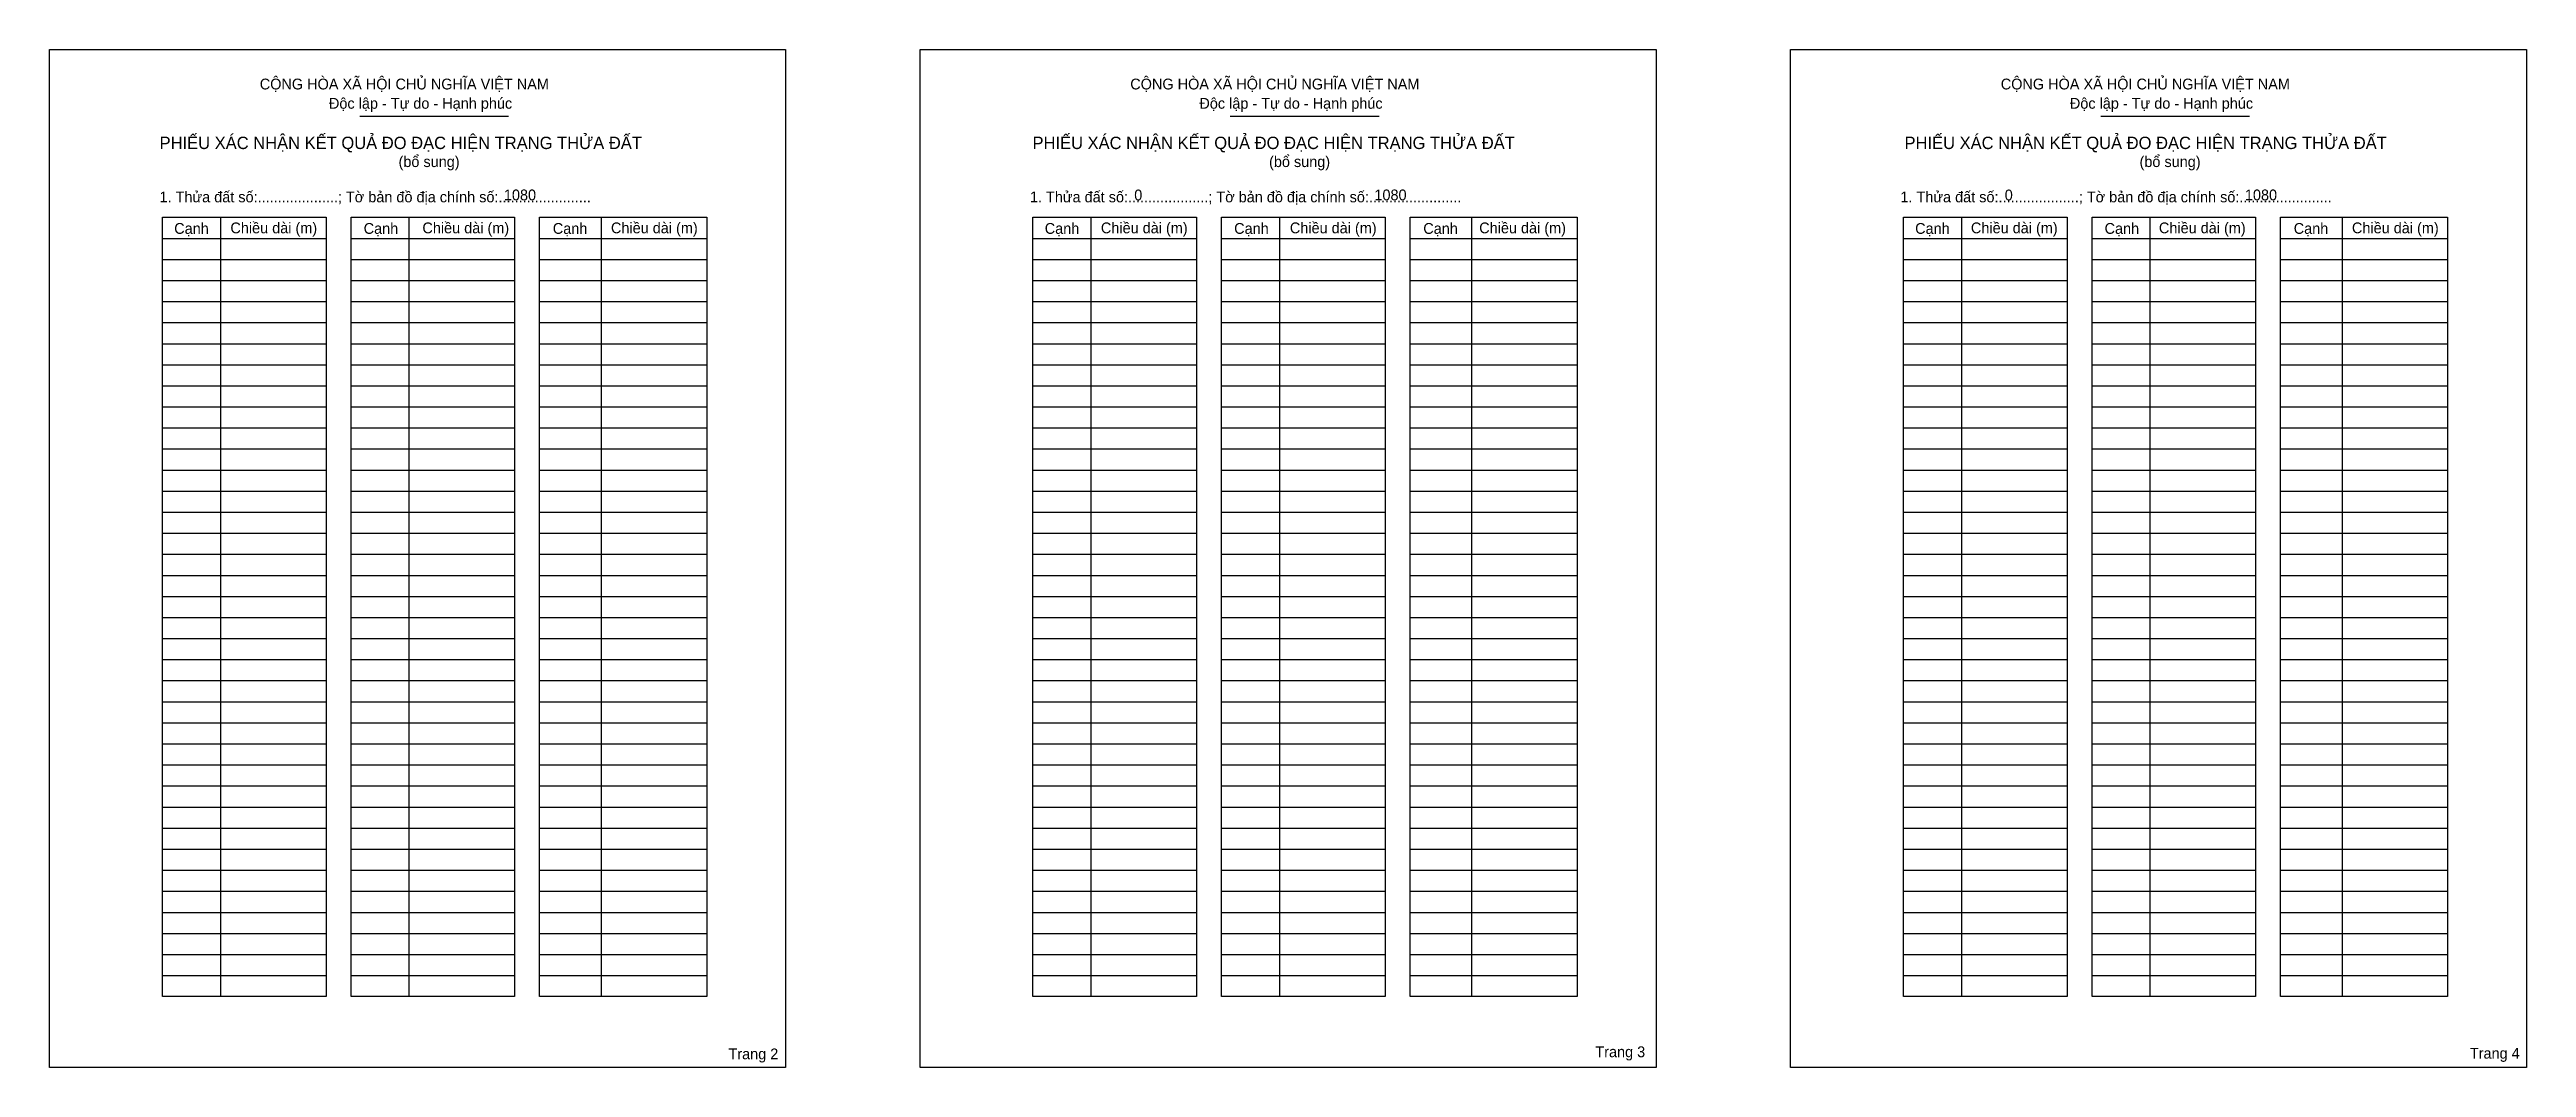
# Model space of a CAD drawing. Extents: x 542447 to 542866, y 1835817 to 1836144.
# Drawn here: x 542556.2 to 542865.9, y 1836017 to 1836144.3 of the extents above; entities that cross this region are included whole.
import ezdxf

# ---------------------------------------------------------------- set-up
doc = ezdxf.new("R2010")
doc.units = 0
for name, color, linetype in [('Level 1', 7, 'Continuous'), ('Level 2', 7, 'Continuous'), ('Level 6', 7, 'Continuous')]:
    doc.layers.add(name, color=color, linetype=linetype)

msp = doc.modelspace()

# ---------------------------------------------------------------- texts
at = {"layer": 'Level 1'}
for s, height, p in [('CỘNG HÒA XÃ HỘI CHỦ NGHĨA VIỆT NAM', 1.3513, (542582.52, 1836139.27)), ('CỘNG HÒA XÃ HỘI CHỦ NGHĨA VIỆT NAM', 1.3513, (542691.33, 1836139.27)), ('CỘNG HÒA XÃ HỘI CHỦ NGHĨA VIỆT NAM', 1.3513, (542800.14, 1836139.27)), ('Độc lập - Tự do - Hạnh phúc', 1.3513, (542591.17, 1836136.86)), ('Độc lập - Tự do - Hạnh phúc', 1.3513, (542699.97, 1836136.86)), ('Độc lập - Tự do - Hạnh phúc', 1.3513, (542808.78, 1836136.86)), ('PHIẾU XÁC NHẬN KẾT QUẢ ĐO ĐẠC HIỆN TRẠNG THỬA ĐẤT', 1.5445, (542570, 1836131.82)), ('PHIẾU XÁC NHẬN KẾT QUẢ ĐO ĐẠC HIỆN TRẠNG THỬA ĐẤT', 1.5445, (542679.11, 1836131.82)), ('PHIẾU XÁC NHẬN KẾT QUẢ ĐO ĐẠC HIỆN TRẠNG THỬA ĐẤT', 1.5445, (542788.11, 1836131.82)), ('(bổ sung)', 1.351, (542599.87, 1836129.57)), ('(bổ sung)', 1.351, (542708.68, 1836129.57)), ('(bổ sung)', 1.351, (542817.49, 1836129.57)), ('1. Thửa đất số:....................; Tờ bản đồ địa chính số:.......................', 1.3513, (542569.99, 1836125.16)), ('1. Thửa đất số:....................; Tờ bản đồ địa chính số:.......................', 1.3513, (542678.79, 1836125.16)), ('1. Thửa đất số:....................; Tờ bản đồ địa chính số:.......................', 1.3513, (542787.6, 1836125.16)), ('Cạnh', 1.351, (542571.83, 1836121.22)), ('Chiều dài (m)', 1.3513, (542578.85, 1836121.29)), ('Cạnh', 1.351, (542595.51, 1836121.22)), ('Chiều dài (m)', 1.3513, (542602.85, 1836121.29)), ('Cạnh', 1.351, (542619.15, 1836121.22)), ('Chiều dài (m)', 1.3513, (542626.42, 1836121.29)), ('Cạnh', 1.351, (542680.64, 1836121.22)), ('Chiều dài (m)', 1.3513, (542687.66, 1836121.29)), ('Cạnh', 1.351, (542704.32, 1836121.22)), ('Chiều dài (m)', 1.3513, (542711.28, 1836121.29)), ('Cạnh', 1.351, (542727.96, 1836121.22)), ('Chiều dài (m)', 1.3513, (542734.95, 1836121.29)), ('Cạnh', 1.351, (542789.44, 1836121.22)), ('Chiều dài (m)', 1.3513, (542796.41, 1836121.29)), ('Cạnh', 1.351, (542813.12, 1836121.22)), ('Chiều dài (m)', 1.3513, (542819.91, 1836121.29)), ('Cạnh', 1.351, (542836.76, 1836121.22)), ('Chiều dài (m)', 1.3513, (542844.04, 1836121.29)), ('Trang 2', 1.351, (542641.11, 1836018.04)), ('Trang 3', 1.351, (542749.47, 1836018.3)), ('Trang 4', 1.351, (542858.78, 1836018.12))]:
    msp.add_text(s, height=height, dxfattribs=at).set_placement(p)
at = {"layer": 'Level 6'}
for s, height, p in [('1080', 1.351, (542613.04, 1836125.41)), ('0', 1.35, (542691.83, 1836125.4)), ('1080', 1.351, (542721.85, 1836125.41)), ('0', 1.35, (542800.64, 1836125.4)), ('1080', 1.351, (542830.66, 1836125.41))]:
    msp.add_text(s, height=height, dxfattribs=at).set_placement(p)

# ---------------------------------------------------------------- linework, layer by layer
at = {"layer": 'Level 1'}
for p, q in [((542556.24, 1836144.26), (542556.24, 1836144.26)), ((542595.03, 1836135.94), (542613.63, 1836135.94)), ((542703.83, 1836135.94), (542722.44, 1836135.94)), ((542812.64, 1836135.94), (542831.24, 1836135.94)), ((542577.61, 1836123.29), (542577.61, 1836025.88)), ((542601.17, 1836123.29), (542601.17, 1836025.88)), ((542625.18, 1836123.29), (542625.18, 1836025.88)), ((542686.41, 1836123.29), (542686.41, 1836025.88)), ((542709.98, 1836123.29), (542709.98, 1836025.88)), ((542733.99, 1836123.29), (542733.99, 1836025.88)), ((542795.22, 1836123.29), (542795.22, 1836025.88)), ((542818.79, 1836123.29), (542818.79, 1836025.88)), ((542842.8, 1836123.29), (542842.8, 1836025.88)), ((542570.37, 1836120.65), (542590.81, 1836120.65)), ((542593.93, 1836120.65), (542614.38, 1836120.65)), ((542617.5, 1836120.65), (542638.39, 1836120.65)), ((542679.17, 1836120.65), (542699.62, 1836120.65)), ((542702.74, 1836120.65), (542723.19, 1836120.65)), ((542726.31, 1836120.65), (542747.2, 1836120.65)), ((542787.98, 1836120.65), (542808.43, 1836120.65)), ((542811.55, 1836120.65), (542832, 1836120.65)), ((542835.12, 1836120.65), (542856, 1836120.65)), ((542570.37, 1836118.02), (542590.81, 1836118.02)), ((542593.93, 1836118.02), (542614.38, 1836118.02)), ((542617.5, 1836118.02), (542638.39, 1836118.02)), ((542679.17, 1836118.02), (542699.62, 1836118.02)), ((542702.74, 1836118.02), (542723.19, 1836118.02)), ((542726.31, 1836118.02), (542747.2, 1836118.02)), ((542787.98, 1836118.02), (542808.43, 1836118.02)), ((542811.55, 1836118.02), (542832, 1836118.02)), ((542835.12, 1836118.02), (542856, 1836118.02)), ((542570.37, 1836115.39), (542590.81, 1836115.39)), ((542593.93, 1836115.39), (542614.38, 1836115.39)), ((542617.5, 1836115.39), (542638.39, 1836115.39)), ((542679.17, 1836115.39), (542699.62, 1836115.39)), ((542702.74, 1836115.39), (542723.19, 1836115.39)), ((542726.31, 1836115.39), (542747.2, 1836115.39)), ((542787.98, 1836115.39), (542808.43, 1836115.39)), ((542811.55, 1836115.39), (542832, 1836115.39)), ((542835.12, 1836115.39), (542856, 1836115.39)), ((542570.37, 1836112.76), (542590.81, 1836112.76)), ((542593.93, 1836112.76), (542614.38, 1836112.76)), ((542617.5, 1836112.76), (542638.39, 1836112.76)), ((542679.17, 1836112.76), (542699.62, 1836112.76)), ((542702.74, 1836112.76), (542723.19, 1836112.76)), ((542726.31, 1836112.76), (542747.2, 1836112.76)), ((542787.98, 1836112.76), (542808.43, 1836112.76)), ((542811.55, 1836112.76), (542832, 1836112.76)), ((542835.12, 1836112.76), (542856, 1836112.76)), ((542570.37, 1836110.12), (542590.81, 1836110.12)), ((542593.93, 1836110.12), (542614.38, 1836110.12)), ((542617.5, 1836110.12), (542638.39, 1836110.12)), ((542679.17, 1836110.12), (542699.62, 1836110.12)), ((542702.74, 1836110.12), (542723.19, 1836110.12)), ((542726.31, 1836110.12), (542747.2, 1836110.12)), ((542787.98, 1836110.12), (542808.43, 1836110.12)), ((542811.55, 1836110.12), (542832, 1836110.12)), ((542835.12, 1836110.12), (542856, 1836110.12)), ((542570.37, 1836107.49), (542590.81, 1836107.49)), ((542570.37, 1836104.86), (542590.81, 1836104.86)), ((542593.93, 1836107.49), (542614.38, 1836107.49)), ((542593.93, 1836104.86), (542614.38, 1836104.86)), ((542617.5, 1836107.49), (542638.39, 1836107.49)), ((542617.5, 1836104.86), (542638.39, 1836104.86)), ((542679.17, 1836107.49), (542699.62, 1836107.49)), ((542679.17, 1836104.86), (542699.62, 1836104.86)), ((542702.74, 1836107.49), (542723.19, 1836107.49)), ((542702.74, 1836104.86), (542723.19, 1836104.86)), ((542726.31, 1836107.49), (542747.2, 1836107.49)), ((542726.31, 1836104.86), (542747.2, 1836104.86)), ((542787.98, 1836107.49), (542808.43, 1836107.49)), ((542787.98, 1836104.86), (542808.43, 1836104.86)), ((542811.55, 1836107.49), (542832, 1836107.49)), ((542811.55, 1836104.86), (542832, 1836104.86)), ((542835.12, 1836107.49), (542856, 1836107.49)), ((542835.12, 1836104.86), (542856, 1836104.86)), ((542570.37, 1836102.23), (542590.81, 1836102.23)), ((542593.93, 1836102.23), (542614.38, 1836102.23)), ((542617.5, 1836102.23), (542638.39, 1836102.23)), ((542679.17, 1836102.23), (542699.62, 1836102.23)), ((542702.74, 1836102.23), (542723.19, 1836102.23)), ((542726.31, 1836102.23), (542747.2, 1836102.23)), ((542787.98, 1836102.23), (542808.43, 1836102.23)), ((542811.55, 1836102.23), (542832, 1836102.23)), ((542835.12, 1836102.23), (542856, 1836102.23)), ((542570.37, 1836099.59), (542590.81, 1836099.59)), ((542593.93, 1836099.59), (542614.38, 1836099.59)), ((542617.5, 1836099.59), (542638.39, 1836099.59)), ((542679.17, 1836099.59), (542699.62, 1836099.59)), ((542702.74, 1836099.59), (542723.19, 1836099.59)), ((542726.31, 1836099.59), (542747.2, 1836099.59)), ((542787.98, 1836099.59), (542808.43, 1836099.59)), ((542811.55, 1836099.59), (542832, 1836099.59)), ((542835.12, 1836099.59), (542856, 1836099.59)), ((542570.37, 1836096.96), (542590.81, 1836096.96)), ((542593.93, 1836096.96), (542614.38, 1836096.96)), ((542617.5, 1836096.96), (542638.39, 1836096.96)), ((542679.17, 1836096.96), (542699.62, 1836096.96)), ((542702.74, 1836096.96), (542723.19, 1836096.96)), ((542726.31, 1836096.96), (542747.2, 1836096.96)), ((542787.98, 1836096.96), (542808.43, 1836096.96)), ((542811.55, 1836096.96), (542832, 1836096.96)), ((542835.12, 1836096.96), (542856, 1836096.96)), ((542570.37, 1836094.33), (542590.81, 1836094.33)), ((542593.93, 1836094.33), (542614.38, 1836094.33)), ((542617.5, 1836094.33), (542638.39, 1836094.33)), ((542679.17, 1836094.33), (542699.62, 1836094.33)), ((542702.74, 1836094.33), (542723.19, 1836094.33)), ((542726.31, 1836094.33), (542747.2, 1836094.33)), ((542787.98, 1836094.33), (542808.43, 1836094.33)), ((542811.55, 1836094.33), (542832, 1836094.33)), ((542835.12, 1836094.33), (542856, 1836094.33)), ((542570.37, 1836091.7), (542590.81, 1836091.7)), ((542593.93, 1836091.7), (542614.38, 1836091.7)), ((542617.5, 1836091.7), (542638.39, 1836091.7)), ((542679.17, 1836091.7), (542699.62, 1836091.7)), ((542702.74, 1836091.7), (542723.19, 1836091.7)), ((542726.31, 1836091.7), (542747.2, 1836091.7)), ((542787.98, 1836091.7), (542808.43, 1836091.7)), ((542811.55, 1836091.7), (542832, 1836091.7)), ((542835.12, 1836091.7), (542856, 1836091.7)), ((542570.37, 1836089.06), (542590.81, 1836089.06)), ((542570.37, 1836086.43), (542590.81, 1836086.43)), ((542593.93, 1836089.06), (542614.38, 1836089.06)), ((542593.93, 1836086.43), (542614.38, 1836086.43)), ((542617.5, 1836089.06), (542638.39, 1836089.06)), ((542617.5, 1836086.43), (542638.39, 1836086.43)), ((542679.17, 1836089.06), (542699.62, 1836089.06)), ((542679.17, 1836086.43), (542699.62, 1836086.43)), ((542702.74, 1836089.06), (542723.19, 1836089.06)), ((542702.74, 1836086.43), (542723.19, 1836086.43)), ((542726.31, 1836089.06), (542747.2, 1836089.06)), ((542726.31, 1836086.43), (542747.2, 1836086.43)), ((542787.98, 1836089.06), (542808.43, 1836089.06)), ((542787.98, 1836086.43), (542808.43, 1836086.43)), ((542811.55, 1836089.06), (542832, 1836089.06)), ((542811.55, 1836086.43), (542832, 1836086.43)), ((542835.12, 1836089.06), (542856, 1836089.06)), ((542835.12, 1836086.43), (542856, 1836086.43)), ((542570.37, 1836083.8), (542590.81, 1836083.8)), ((542593.93, 1836083.8), (542614.38, 1836083.8)), ((542617.5, 1836083.8), (542638.39, 1836083.8)), ((542679.17, 1836083.8), (542699.62, 1836083.8)), ((542702.74, 1836083.8), (542723.19, 1836083.8)), ((542726.31, 1836083.8), (542747.2, 1836083.8)), ((542787.98, 1836083.8), (542808.43, 1836083.8)), ((542811.55, 1836083.8), (542832, 1836083.8)), ((542835.12, 1836083.8), (542856, 1836083.8)), ((542570.37, 1836081.17), (542590.81, 1836081.17)), ((542593.93, 1836081.17), (542614.38, 1836081.17)), ((542617.5, 1836081.17), (542638.39, 1836081.17)), ((542679.17, 1836081.17), (542699.62, 1836081.17)), ((542702.74, 1836081.17), (542723.19, 1836081.17)), ((542726.31, 1836081.17), (542747.2, 1836081.17)), ((542787.98, 1836081.17), (542808.43, 1836081.17)), ((542811.55, 1836081.17), (542832, 1836081.17)), ((542835.12, 1836081.17), (542856, 1836081.17)), ((542570.37, 1836078.53), (542590.81, 1836078.53)), ((542593.93, 1836078.53), (542614.38, 1836078.53)), ((542617.5, 1836078.53), (542638.39, 1836078.53)), ((542679.17, 1836078.53), (542699.62, 1836078.53)), ((542702.74, 1836078.53), (542723.19, 1836078.53)), ((542726.31, 1836078.53), (542747.2, 1836078.53)), ((542787.98, 1836078.53), (542808.43, 1836078.53)), ((542811.55, 1836078.53), (542832, 1836078.53)), ((542835.12, 1836078.53), (542856, 1836078.53)), ((542570.37, 1836075.9), (542590.81, 1836075.9)), ((542593.93, 1836075.9), (542614.38, 1836075.9)), ((542617.5, 1836075.9), (542638.39, 1836075.9)), ((542679.17, 1836075.9), (542699.62, 1836075.9)), ((542702.74, 1836075.9), (542723.19, 1836075.9)), ((542726.31, 1836075.9), (542747.2, 1836075.9)), ((542787.98, 1836075.9), (542808.43, 1836075.9)), ((542811.55, 1836075.9), (542832, 1836075.9)), ((542835.12, 1836075.9), (542856, 1836075.9)), ((542570.37, 1836073.27), (542590.81, 1836073.27)), ((542570.37, 1836070.64), (542590.81, 1836070.64)), ((542593.93, 1836073.27), (542614.38, 1836073.27)), ((542593.93, 1836070.64), (542614.38, 1836070.64)), ((542617.5, 1836073.27), (542638.39, 1836073.27)), ((542617.5, 1836070.64), (542638.39, 1836070.64)), ((542679.17, 1836073.27), (542699.62, 1836073.27)), ((542679.17, 1836070.64), (542699.62, 1836070.64)), ((542702.74, 1836073.27), (542723.19, 1836073.27)), ((542702.74, 1836070.64), (542723.19, 1836070.64)), ((542726.31, 1836073.27), (542747.2, 1836073.27)), ((542726.31, 1836070.64), (542747.2, 1836070.64)), ((542787.98, 1836073.27), (542808.43, 1836073.27)), ((542787.98, 1836070.64), (542808.43, 1836070.64)), ((542811.55, 1836073.27), (542832, 1836073.27)), ((542811.55, 1836070.64), (542832, 1836070.64)), ((542835.12, 1836073.27), (542856, 1836073.27)), ((542835.12, 1836070.64), (542856, 1836070.64)), ((542570.37, 1836068), (542590.81, 1836068)), ((542593.93, 1836068), (542614.38, 1836068)), ((542617.5, 1836068), (542638.39, 1836068)), ((542679.17, 1836068), (542699.62, 1836068)), ((542702.74, 1836068), (542723.19, 1836068)), ((542726.31, 1836068), (542747.2, 1836068)), ((542787.98, 1836068), (542808.43, 1836068)), ((542811.55, 1836068), (542832, 1836068)), ((542835.12, 1836068), (542856, 1836068)), ((542570.37, 1836065.37), (542590.81, 1836065.37)), ((542593.93, 1836065.37), (542614.38, 1836065.37)), ((542617.5, 1836065.37), (542638.39, 1836065.37)), ((542679.17, 1836065.37), (542699.62, 1836065.37)), ((542702.74, 1836065.37), (542723.19, 1836065.37)), ((542726.31, 1836065.37), (542747.2, 1836065.37)), ((542787.98, 1836065.37), (542808.43, 1836065.37)), ((542811.55, 1836065.37), (542832, 1836065.37)), ((542835.12, 1836065.37), (542856, 1836065.37)), ((542570.37, 1836062.74), (542590.81, 1836062.74)), ((542593.93, 1836062.74), (542614.38, 1836062.74)), ((542617.5, 1836062.74), (542638.39, 1836062.74)), ((542679.17, 1836062.74), (542699.62, 1836062.74)), ((542702.74, 1836062.74), (542723.19, 1836062.74)), ((542726.31, 1836062.74), (542747.2, 1836062.74)), ((542787.98, 1836062.74), (542808.43, 1836062.74)), ((542811.55, 1836062.74), (542832, 1836062.74)), ((542835.12, 1836062.74), (542856, 1836062.74)), ((542570.37, 1836060.1), (542590.81, 1836060.1)), ((542593.93, 1836060.1), (542614.38, 1836060.1)), ((542617.5, 1836060.1), (542638.39, 1836060.1)), ((542679.17, 1836060.1), (542699.62, 1836060.1)), ((542702.74, 1836060.1), (542723.19, 1836060.1)), ((542726.31, 1836060.1), (542747.2, 1836060.1)), ((542787.98, 1836060.1), (542808.43, 1836060.1)), ((542811.55, 1836060.1), (542832, 1836060.1)), ((542835.12, 1836060.1), (542856, 1836060.1)), ((542570.37, 1836057.47), (542590.81, 1836057.47)), ((542593.93, 1836057.47), (542614.38, 1836057.47)), ((542617.5, 1836057.47), (542638.39, 1836057.47)), ((542679.17, 1836057.47), (542699.62, 1836057.47)), ((542702.74, 1836057.47), (542723.19, 1836057.47)), ((542726.31, 1836057.47), (542747.2, 1836057.47)), ((542787.98, 1836057.47), (542808.43, 1836057.47)), ((542811.55, 1836057.47), (542832, 1836057.47)), ((542835.12, 1836057.47), (542856, 1836057.47)), ((542570.37, 1836054.84), (542590.81, 1836054.84)), ((542570.37, 1836052.21), (542590.81, 1836052.21)), ((542593.93, 1836054.84), (542614.38, 1836054.84)), ((542593.93, 1836052.21), (542614.38, 1836052.21)), ((542617.5, 1836054.84), (542638.39, 1836054.84)), ((542617.5, 1836052.21), (542638.39, 1836052.21)), ((542679.17, 1836054.84), (542699.62, 1836054.84)), ((542679.17, 1836052.21), (542699.62, 1836052.21)), ((542702.74, 1836054.84), (542723.19, 1836054.84)), ((542702.74, 1836052.21), (542723.19, 1836052.21)), ((542726.31, 1836054.84), (542747.2, 1836054.84)), ((542726.31, 1836052.21), (542747.2, 1836052.21)), ((542787.98, 1836054.84), (542808.43, 1836054.84)), ((542787.98, 1836052.21), (542808.43, 1836052.21)), ((542811.55, 1836054.84), (542832, 1836054.84)), ((542811.55, 1836052.21), (542832, 1836052.21)), ((542835.12, 1836054.84), (542856, 1836054.84)), ((542835.12, 1836052.21), (542856, 1836052.21)), ((542570.37, 1836049.57), (542590.81, 1836049.57)), ((542593.93, 1836049.57), (542614.38, 1836049.57)), ((542617.5, 1836049.57), (542638.39, 1836049.57)), ((542679.17, 1836049.57), (542699.62, 1836049.57)), ((542702.74, 1836049.57), (542723.19, 1836049.57)), ((542726.31, 1836049.57), (542747.2, 1836049.57)), ((542787.98, 1836049.57), (542808.43, 1836049.57)), ((542811.55, 1836049.57), (542832, 1836049.57)), ((542835.12, 1836049.57), (542856, 1836049.57)), ((542570.37, 1836046.94), (542590.81, 1836046.94)), ((542593.93, 1836046.94), (542614.38, 1836046.94)), ((542617.5, 1836046.94), (542638.39, 1836046.94)), ((542679.17, 1836046.94), (542699.62, 1836046.94)), ((542702.74, 1836046.94), (542723.19, 1836046.94)), ((542726.31, 1836046.94), (542747.2, 1836046.94)), ((542787.98, 1836046.94), (542808.43, 1836046.94)), ((542811.55, 1836046.94), (542832, 1836046.94)), ((542835.12, 1836046.94), (542856, 1836046.94)), ((542570.37, 1836044.31), (542590.81, 1836044.31)), ((542593.93, 1836044.31), (542614.38, 1836044.31)), ((542617.5, 1836044.31), (542638.39, 1836044.31)), ((542679.17, 1836044.31), (542699.62, 1836044.31)), ((542702.74, 1836044.31), (542723.19, 1836044.31)), ((542726.31, 1836044.31), (542747.2, 1836044.31)), ((542787.98, 1836044.31), (542808.43, 1836044.31)), ((542811.55, 1836044.31), (542832, 1836044.31)), ((542835.12, 1836044.31), (542856, 1836044.31)), ((542570.37, 1836041.68), (542590.81, 1836041.68)), ((542593.93, 1836041.68), (542614.38, 1836041.68)), ((542617.5, 1836041.68), (542638.39, 1836041.68)), ((542679.17, 1836041.68), (542699.62, 1836041.68)), ((542702.74, 1836041.68), (542723.19, 1836041.68)), ((542726.31, 1836041.68), (542747.2, 1836041.68)), ((542787.98, 1836041.68), (542808.43, 1836041.68)), ((542811.55, 1836041.68), (542832, 1836041.68)), ((542835.12, 1836041.68), (542856, 1836041.68)), ((542570.37, 1836039.04), (542590.81, 1836039.04)), ((542593.93, 1836039.04), (542614.38, 1836039.04)), ((542617.5, 1836039.04), (542638.39, 1836039.04)), ((542679.17, 1836039.04), (542699.62, 1836039.04)), ((542702.74, 1836039.04), (542723.19, 1836039.04)), ((542726.31, 1836039.04), (542747.2, 1836039.04)), ((542787.98, 1836039.04), (542808.43, 1836039.04)), ((542811.55, 1836039.04), (542832, 1836039.04)), ((542835.12, 1836039.04), (542856, 1836039.04)), ((542570.37, 1836036.41), (542590.81, 1836036.41)), ((542570.37, 1836033.78), (542590.81, 1836033.78)), ((542593.93, 1836036.41), (542614.38, 1836036.41)), ((542593.93, 1836033.78), (542614.38, 1836033.78)), ((542617.5, 1836036.41), (542638.39, 1836036.41)), ((542617.5, 1836033.78), (542638.39, 1836033.78)), ((542679.17, 1836036.41), (542699.62, 1836036.41)), ((542679.17, 1836033.78), (542699.62, 1836033.78)), ((542702.74, 1836036.41), (542723.19, 1836036.41)), ((542702.74, 1836033.78), (542723.19, 1836033.78)), ((542726.31, 1836036.41), (542747.2, 1836036.41)), ((542726.31, 1836033.78), (542747.2, 1836033.78)), ((542787.98, 1836036.41), (542808.43, 1836036.41)), ((542787.98, 1836033.78), (542808.43, 1836033.78)), ((542811.55, 1836036.41), (542832, 1836036.41)), ((542811.55, 1836033.78), (542832, 1836033.78)), ((542835.12, 1836036.41), (542856, 1836036.41)), ((542835.12, 1836033.78), (542856, 1836033.78)), ((542570.37, 1836031.15), (542590.81, 1836031.15)), ((542593.93, 1836031.15), (542614.38, 1836031.15)), ((542617.5, 1836031.15), (542638.39, 1836031.15)), ((542679.17, 1836031.15), (542699.62, 1836031.15)), ((542702.74, 1836031.15), (542723.19, 1836031.15)), ((542726.31, 1836031.15), (542747.2, 1836031.15)), ((542787.98, 1836031.15), (542808.43, 1836031.15)), ((542811.55, 1836031.15), (542832, 1836031.15)), ((542835.12, 1836031.15), (542856, 1836031.15)), ((542570.37, 1836028.51), (542590.81, 1836028.51)), ((542593.93, 1836028.51), (542614.38, 1836028.51)), ((542617.5, 1836028.51), (542638.39, 1836028.51)), ((542679.17, 1836028.51), (542699.62, 1836028.51)), ((542702.74, 1836028.51), (542723.19, 1836028.51)), ((542726.31, 1836028.51), (542747.2, 1836028.51)), ((542787.98, 1836028.51), (542808.43, 1836028.51)), ((542811.55, 1836028.51), (542832, 1836028.51)), ((542835.12, 1836028.51), (542856, 1836028.51)), ((542648.24, 1836017.02), (542648.24, 1836017.02))]:
    msp.add_line(p, q, dxfattribs=at)
for points in [[(542570.37, 1836123.29), (542590.81, 1836123.29), (542590.81, 1836025.88), (542570.37, 1836025.88)], [(542593.93, 1836123.29), (542614.38, 1836123.29), (542614.38, 1836025.88), (542593.93, 1836025.88)], [(542617.5, 1836123.29), (542638.39, 1836123.29), (542638.39, 1836025.88), (542617.5, 1836025.88)], [(542679.17, 1836123.29), (542699.62, 1836123.29), (542699.62, 1836025.88), (542679.17, 1836025.88)], [(542702.74, 1836123.29), (542723.19, 1836123.29), (542723.19, 1836025.88), (542702.74, 1836025.88)], [(542726.31, 1836123.29), (542747.2, 1836123.29), (542747.2, 1836025.88), (542726.31, 1836025.88)], [(542787.98, 1836123.29), (542808.43, 1836123.29), (542808.43, 1836025.88), (542787.98, 1836025.88)], [(542811.55, 1836123.29), (542832, 1836123.29), (542832, 1836025.88), (542811.55, 1836025.88)], [(542835.12, 1836123.29), (542856, 1836123.29), (542856, 1836025.88), (542835.12, 1836025.88)]]:
    msp.add_lwpolyline(points, close=True, dxfattribs=at)
at = {"layer": 'Level 2'}
for points in [[(542556.24, 1836144.26), (542648.24, 1836144.26), (542648.24, 1836017.02), (542556.24, 1836017.02)], [(542665.05, 1836144.26), (542757.05, 1836144.26), (542757.05, 1836017.02), (542665.05, 1836017.02)], [(542773.86, 1836144.26), (542865.85, 1836144.26), (542865.85, 1836017.02), (542773.86, 1836017.02)]]:
    msp.add_lwpolyline(points, close=True, dxfattribs=at)

msp.set_redraw_order([(e.dxf.handle, doc.entitydb.next_handle()) for e in msp.query("TEXT MTEXT ATTDEF DIMENSION ARC_DIMENSION")])  # texts and dimensions are drawn at this point

doc.saveas('drawing.dxf')
